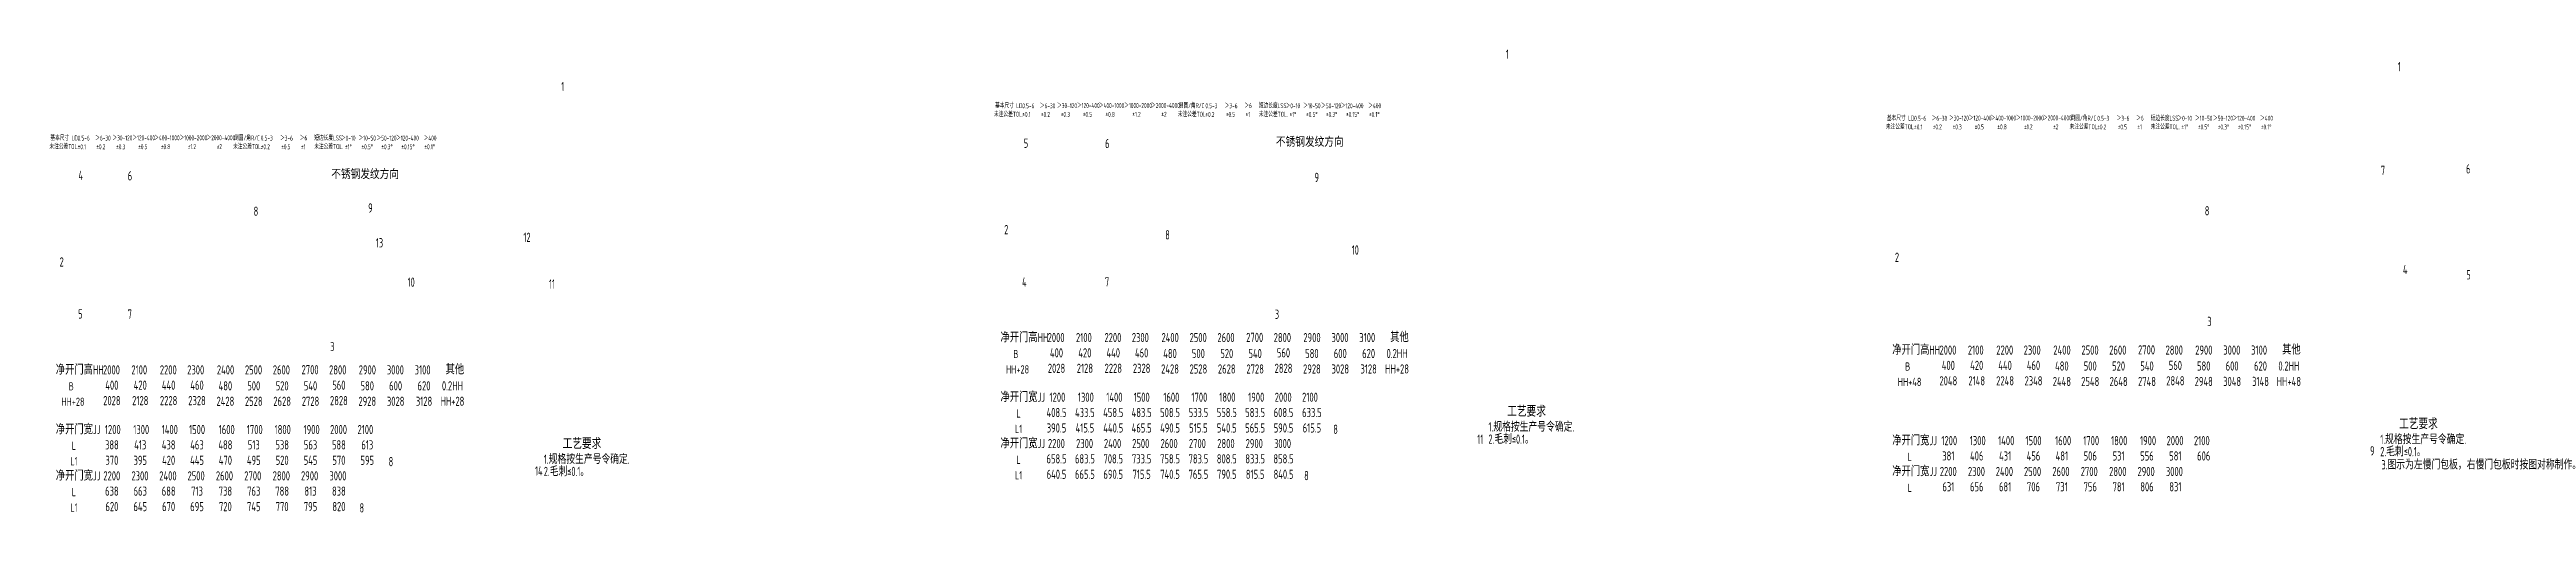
# Model space of a CAD drawing. Header units: inches. Extents: x 14216 to 120088, y -29410 to 23559.
# Drawn here: x 37249 to 40839, y -7099 to -6427 of the extents above; entities that cross this region are included whole.
import ezdxf
from ezdxf.enums import TextEntityAlignment as Align

# ---------------------------------------------------------------- set-up
doc = ezdxf.new("R2010")
doc.units = ezdxf.units.IN
doc.header["$LTSCALE"] = 0.3
doc.header["$MEASUREMENT"] = 0
for name, color, linetype in [('2', 2, 'Continuous'), ('6', 3, 'Continuous'), ('7', 4, 'Continuous')]:
    doc.layers.add(name, color=color, linetype=linetype)
doc.layers.add('粗实线', color=7, linetype='Continuous', lineweight=30)
doc.styles.add('HZ', font='isocp2.shx', dxfattribs={"width": 0.7, "bigfont": 'hztxt.shx'})

msp = doc.modelspace()

# ---------------------------------------------------------------- texts
at = {"layer": '2', "color": 4, "style": 'HZ', "width": 0.7}
for s, p in [('5', (38660.931, -6570.153)), ('6', (38778.842, -6570.605)), ('4', (37290.55, -6616.74)), ('6', (37361.965, -6617.495)), ('9', (39082.422, -6619.711)), ('8', (37544.5, -6668.762)), ('9', (37710.477, -6664.105)), ('13', (37721.65, -6714.589)), ('12', (37935.551, -6706.671)), ('2', (38632.555, -6695.471)), ('8', (38866.008, -6703.025)), ('10', (39136.327, -6725.061)), ('2', (37263.111, -6742.341)), ('10', (37767.678, -6771.72)), ('11', (37972.616, -6774.495)), ('4', (38658.416, -6771.438)), ('7', (38778.58, -6771.273)), ('5', (37290.174, -6817.781)), ('7', (37361.89, -6818.08)), ('3', (39024.947, -6818.214)), ('3', (37655.503, -6865.084)), ('8', (39109.635, -6985.105)), ('11', (39318.346, -6999.579)), ('8', (37740.191, -7031.975)), ('14', (37952.357, -7045.487)), ('8', (39067.437, -7052.21)), ('8', (37697.993, -7099.08))]:
    msp.add_text(s, height=13.5, dxfattribs=at).set_placement(p)
at = {"layer": '2', "color": 6, "style": 'HZ'}
for s, width, p in [('不锈钢发纹方向', 0.8, (39026.415, -6568.548)), ('不锈钢发纹方向', 0.8, (37656.971, -6615.418)), ('1.规格按生产号令确定.', 0.7, (39334.6, -6981.721)), ('2.毛刺≤0.1。', 0.7, (39334.519, -6999.404)), ('1.规格按生产号令确定.', 0.7, (40627.532, -6999.846)), ('1.规格按生产号令确定.', 0.7, (37965.156, -7028.591)), ('2.毛刺≤0.1。', 0.7, (37965.075, -7046.274)), ('2.毛刺≤0.1。', 0.7, (40627.451, -7017.528)), ('3.图示为左慢门包板，右慢门包板时按图对称制作。', 0.7, (40629.208, -7036.503))]:
    msp.add_text(s, height=13.5, dxfattribs=dict(at, width=width)).set_placement(p)
at = {"layer": '2', "style": 'HZ', "width": 0.75}
for s, height, p in [('净开门高HH', 13.31, (38627.026, -6851.985)), ('2000', 13.31, (38695.526, -6851.985)), ('2100', 13.31, (38736.644, -6851.985)), ('2200', 13.31, (38777.889, -6851.985)), ('2300', 13.31, (38817.557, -6851.985)), ('2400', 13.31, (38860.564, -6851.985)), ('2500', 13.31, (38901.309, -6851.985)), ('2600', 13.31, (38941.642, -6851.985)), ('2700', 13.31, (38983.388, -6851.72)), ('2800', 13.31, (39023.257, -6851.985)), ('2900', 13.31, (39066.264, -6851.985)), ('3000', 13.31, (39107.009, -6851.985)), ('3100', 13.31, (39147.342, -6851.985)), ('其他', 13.31, (39192.195, -6851.72)), ('净开门高HH', 13.31, (39919.958, -6870.109)), ('2000', 13.31, (39988.457, -6870.109)), ('2100', 13.31, (40029.576, -6870.109)), ('2200', 13.31, (40070.821, -6870.109)), ('2300', 13.31, (40110.489, -6870.109)), ('2400', 13.31, (40153.496, -6870.109)), ('2500', 13.31, (40194.241, -6870.109)), ('2600', 13.31, (40234.574, -6870.109)), ('2700', 13.31, (40276.32, -6869.844)), ('2800', 13.31, (40316.189, -6870.109)), ('2900', 13.31, (40359.196, -6870.109)), ('3000', 13.31, (40399.941, -6870.109)), ('3100', 13.31, (40440.274, -6870.109)), ('其他', 13.31, (40485.127, -6869.844)), ('净开门高HH', 13.31, (37257.582, -6898.855)), ('2000', 13.31, (37326.082, -6898.855)), ('2100', 13.31, (37367.2, -6898.855)), ('2200', 13.31, (37408.445, -6898.855)), ('2300', 13.31, (37448.113, -6898.855)), ('2400', 13.31, (37491.121, -6898.855)), ('2500', 13.31, (37531.865, -6898.855)), ('2600', 13.31, (37572.199, -6898.855)), ('2700', 13.31, (37613.944, -6898.59)), ('2800', 13.31, (37653.813, -6898.855)), ('2900', 13.31, (37696.82, -6898.855)), ('3000', 13.31, (37737.565, -6898.855)), ('3100', 13.31, (37777.898, -6898.855)), ('其他', 13.31, (37822.751, -6898.59)), ('HH+28', 11.979, (38635.082, -6897.512)), ('B', 11.979, (38645.689, -6875.127)), ('B', 11.979, (39938.621, -6893.251)), ('B', 11.979, (37276.245, -6921.997)), ('净开门宽JJ', 13.31, (38627.026, -6938.53)), ('1200', 13.31, (38698.263, -6938.53)), ('1300', 13.31, (38739.403, -6938.53)), ('1400', 13.31, (38780.543, -6938.53)), ('1500', 13.31, (38820.211, -6938.53)), ('1600', 13.31, (38863.219, -6938.53)), ('1700', 13.31, (38903.963, -6938.53)), ('1800', 13.31, (38944.297, -6938.53)), ('1900', 13.31, (38986.243, -6938.53)), ('2000', 13.31, (39024.729, -6938.53)), ('2100', 13.31, (39064.397, -6938.53)), ('HH+48', 11.979, (39928.014, -6915.636)), ('HH+28', 11.979, (37265.638, -6944.382)), ('L', 11.979, (38650.196, -6961.407)), ('净开门宽JJ', 13.31, (37257.582, -6985.4)), ('L', 11.979, (37280.752, -7008.277)), ('1200', 13.31, (37328.819, -6985.4)), ('1300', 13.31, (37369.959, -6985.4)), ('1400', 13.31, (37411.099, -6985.4)), ('1500', 13.31, (37450.768, -6985.4)), ('1600', 13.31, (37493.775, -6985.4)), ('1700', 13.31, (37534.519, -6985.4)), ('1800', 13.31, (37574.853, -6985.4)), ('1900', 13.31, (37616.799, -6985.4)), ('2000', 13.31, (37655.285, -6985.4)), ('2100', 13.31, (37694.953, -6985.4)), ('净开门宽JJ', 13.31, (38627.026, -7005.675)), ('L1', 11.979, (38648.114, -6983.797)), ('2200', 13.31, (38696.005, -7005.675)), ('2300', 13.31, (38736.749, -7005.675)), ('2400', 13.31, (38777.083, -7005.675)), ('2500', 13.31, (38818.009, -7005.675)), ('2600', 13.31, (38859.149, -7005.675)), ('2700', 13.31, (38900.289, -7005.675)), ('2800', 13.31, (38941.429, -7005.675)), ('2900', 13.31, (38982.569, -7005.675)), ('3000', 13.31, (39023.709, -7005.675)), ('净开门宽JJ', 13.31, (39919.958, -7001.459)), ('1200', 13.31, (39991.195, -7001.459)), ('1300', 13.31, (40032.335, -7001.459)), ('1400', 13.31, (40073.475, -7001.459)), ('1500', 13.31, (40113.143, -7001.459)), ('1600', 13.31, (40156.151, -7001.459)), ('1700', 13.31, (40196.895, -7001.459)), ('1800', 13.31, (40237.229, -7001.459)), ('1900', 13.31, (40279.175, -7001.459)), ('2000', 13.31, (40317.661, -7001.459)), ('2100', 13.31, (40357.329, -7001.459)), ('净开门宽JJ', 13.31, (37257.582, -7052.545)), ('L1', 11.979, (37278.67, -7030.667)), ('L', 11.979, (38650.196, -7028.582)), ('净开门宽JJ', 13.31, (39919.958, -7046.224)), ('L', 11.979, (39942.203, -7024.336)), ('2200', 13.31, (39988.937, -7046.224)), ('2300', 13.31, (40029.681, -7046.224)), ('2400', 13.31, (40070.015, -7046.224)), ('2500', 13.31, (40110.941, -7046.224)), ('2600', 13.31, (40152.081, -7046.224)), ('2700', 13.31, (40193.221, -7046.224)), ('2800', 13.31, (40234.361, -7046.224)), ('2900', 13.31, (40275.501, -7046.224)), ('3000', 13.31, (40316.641, -7046.224)), ('L', 11.979, (37280.752, -7075.452)), ('2200', 13.31, (37326.561, -7052.545)), ('2300', 13.31, (37367.305, -7052.545)), ('2400', 13.31, (37407.639, -7052.545)), ('2500', 13.31, (37448.565, -7052.545)), ('2600', 13.31, (37489.705, -7052.545)), ('2700', 13.31, (37530.845, -7052.545)), ('2800', 13.31, (37571.985, -7052.545)), ('2900', 13.31, (37613.125, -7052.545)), ('3000', 13.31, (37654.265, -7052.545)), ('L1', 11.979, (38648.114, -7050.992)), ('L', 11.979, (39942.203, -7069.126)), ('L1', 11.979, (37278.67, -7097.862))]:
    msp.add_text(s, height=height, dxfattribs=at).set_placement(p)
for s, p in [('2028', (38708.372, -6889.875)), ('400', (38708.372, -6867.49)), ('2128', (38749.512, -6889.875)), ('420', (38749.512, -6867.49)), ('2228', (38790.652, -6889.875)), ('440', (38790.652, -6867.49)), ('2328', (38831.792, -6889.875)), ('460', (38831.792, -6867.49)), ('2428', (38872.932, -6890.841)), ('480', (38872.932, -6868.456)), ('2528', (38914.072, -6890.841)), ('500', (38914.072, -6868.456)), ('2628', (38955.212, -6890.841)), ('520', (38955.212, -6868.456)), ('2728', (38996.352, -6890.841)), ('540', (38996.352, -6868.456)), ('2828', (39037.492, -6889.875)), ('560', (39037.492, -6867.49)), ('2928', (39078.632, -6890.841)), ('580', (39078.632, -6868.456)), ('3028', (39119.772, -6890.841)), ('600', (39119.772, -6868.456)), ('3128', (39160.912, -6890.841)), ('620', (39160.912, -6868.456)), ('HH+28', (39202.052, -6890.841)), ('0.2HH', (39202.052, -6868.456)), ('400', (40001.304, -6885.614)), ('420', (40042.444, -6885.614)), ('440', (40083.584, -6885.614)), ('460', (40124.724, -6885.614)), ('480', (40165.864, -6886.58)), ('500', (40207.004, -6886.58)), ('520', (40248.144, -6886.58)), ('540', (40289.284, -6886.58)), ('560', (40330.424, -6885.614)), ('580', (40371.564, -6886.58)), ('600', (40412.704, -6886.58)), ('620', (40453.844, -6886.58)), ('0.2HH', (40494.984, -6886.58)), ('2028', (37338.928, -6936.745)), ('400', (37338.928, -6914.36)), ('2128', (37380.068, -6936.745)), ('420', (37380.068, -6914.36)), ('2228', (37421.208, -6936.745)), ('440', (37421.208, -6914.36)), ('2328', (37462.348, -6936.745)), ('460', (37462.348, -6914.36)), ('480', (37503.488, -6915.326)), ('500', (37544.628, -6915.326)), ('520', (37585.768, -6915.326)), ('540', (37626.908, -6915.326)), ('2828', (37668.048, -6936.745)), ('560', (37668.048, -6914.36)), ('580', (37709.188, -6915.326)), ('600', (37750.328, -6915.326)), ('620', (37791.468, -6915.326)), ('0.2HH', (37832.608, -6915.326)), ('2048', (40001.304, -6907.999)), ('2148', (40042.444, -6907.999)), ('2248', (40083.584, -6907.999)), ('2348', (40124.724, -6907.999)), ('2448', (40165.864, -6908.965)), ('2548', (40207.004, -6908.965)), ('2648', (40248.144, -6908.965)), ('2748', (40289.284, -6908.965)), ('2848', (40330.424, -6907.999)), ('2948', (40371.564, -6908.965)), ('3048', (40412.704, -6908.965)), ('3148', (40453.844, -6908.965)), ('HH+48', (40494.984, -6908.965)), ('2428', (37503.488, -6937.711)), ('2528', (37544.628, -6937.711)), ('2628', (37585.768, -6937.711)), ('2728', (37626.908, -6937.711)), ('2928', (37709.188, -6937.711)), ('3028', (37750.328, -6937.711)), ('3128', (37791.468, -6937.711)), ('HH+28', (37832.608, -6937.711)), ('408.5', (38708.372, -6954.04)), ('433.5', (38749.512, -6954.035)), ('458.5', (38790.652, -6954.035)), ('483.5', (38831.792, -6954.035)), ('508.5', (38872.932, -6954.035)), ('533.5', (38914.072, -6954.035)), ('558.5', (38955.212, -6954.035)), ('583.5', (38996.352, -6954.035)), ('608.5', (39037.492, -6954.035)), ('633.5', (39078.632, -6954.035)), ('388', (37338.928, -7000.91)), ('413', (37380.068, -7000.905)), ('438', (37421.208, -7000.905)), ('463', (37462.348, -7000.905)), ('488', (37503.488, -7000.905)), ('513', (37544.628, -7000.905)), ('538', (37585.768, -7000.905)), ('563', (37626.908, -7000.905)), ('588', (37668.048, -7000.905)), ('613', (37709.188, -7000.905)), ('390.5', (38708.372, -6976.43)), ('415.5', (38749.512, -6976.425)), ('440.5', (38790.652, -6976.425)), ('465.5', (38831.792, -6976.425)), ('490.5', (38872.932, -6976.425)), ('515.5', (38914.072, -6976.425)), ('540.5', (38955.212, -6976.425)), ('565.5', (38996.352, -6976.425)), ('590.5', (39037.492, -6976.425)), ('615.5', (39078.632, -6976.425)), ('370', (37338.928, -7023.3)), ('395', (37380.068, -7023.295)), ('420', (37421.208, -7023.295)), ('445', (37462.348, -7023.295)), ('470', (37503.488, -7023.295)), ('495', (37544.628, -7023.295)), ('520', (37585.768, -7023.295)), ('545', (37626.908, -7023.295)), ('570', (37668.048, -7023.295)), ('595', (37709.188, -7023.295)), ('658.5', (38708.372, -7021.195)), ('640.5', (38708.372, -7043.605)), ('683.5', (38749.512, -7021.195)), ('665.5', (38749.512, -7043.605)), ('708.5', (38790.652, -7021.195)), ('690.5', (38790.652, -7043.605)), ('733.5', (38831.792, -7021.195)), ('715.5', (38831.792, -7043.605)), ('758.5', (38872.932, -7021.195)), ('740.5', (38872.932, -7043.605)), ('783.5', (38914.072, -7021.195)), ('765.5', (38914.072, -7043.605)), ('808.5', (38955.212, -7021.195)), ('790.5', (38955.212, -7043.605)), ('833.5', (38996.352, -7021.195)), ('815.5', (38996.352, -7043.605)), ('858.5', (39037.492, -7021.195)), ('840.5', (39037.492, -7043.605)), ('381', (40001.304, -7016.969)), ('406', (40042.444, -7017.035)), ('431', (40083.584, -7017.035)), ('456', (40124.724, -7017.035)), ('481', (40165.864, -7017.035)), ('506', (40207.004, -7017.035)), ('531', (40248.144, -7017.035)), ('556', (40289.284, -7017.035)), ('581', (40330.424, -7017.035)), ('606', (40371.564, -7017.035)), ('638', (37338.928, -7068.065)), ('663', (37380.068, -7068.065)), ('688', (37421.208, -7068.065)), ('713', (37462.348, -7068.065)), ('738', (37503.488, -7068.065)), ('763', (37544.628, -7068.065)), ('788', (37585.768, -7068.065)), ('813', (37626.908, -7068.065)), ('838', (37668.048, -7068.065)), ('631', (40001.304, -7061.744)), ('656', (40042.444, -7061.744)), ('681', (40083.584, -7061.744)), ('706', (40124.724, -7061.744)), ('731', (40165.864, -7061.744)), ('756', (40207.004, -7061.744)), ('781', (40248.144, -7061.744)), ('806', (40289.284, -7061.744)), ('831', (40330.424, -7061.744)), ('620', (37338.928, -7090.475)), ('645', (37380.068, -7090.475)), ('670', (37421.208, -7090.475)), ('695', (37462.348, -7090.475)), ('720', (37503.488, -7090.475)), ('745', (37544.628, -7090.475)), ('770', (37585.768, -7090.475)), ('795', (37626.908, -7090.475)), ('820', (37668.048, -7090.475))]:
    msp.add_text(s, height=13.31, dxfattribs=at).set_placement(p, align=Align.MIDDLE_CENTER)
at = {"layer": '6', "color": 2, "style": 'HZ', "width": 0.7}
for s, p in [('未注公差TOL.', (38617.828, -6524.983)), ('基本尺寸 LD.', (38619.246, -6512.527)), ('0.5-6', (38658.797, -6512.701)), ('%%P0.1', (38658.797, -6525.301)), ('＞6-30', (38684.254, -6512.701)), ('%%P0.2', (38685.797, -6525.301)), ('＞30-120', (38709.251, -6512.48)), ('%%P0.3', (38714.597, -6525.301)), ('＞120-400', (38737.989, -6512.387)), ('%%P0.5', (38746.539, -6525.208)), ('＞400-1000', (38769.787, -6512.387)), ('%%P0.8', (38779.421, -6525.208)), ('＞1000-2000', (38806.484, -6512.296)), ('%%P1.2', (38818.311, -6525.117)), ('＞2000-4000', (38845.557, -6512.205)), ('%%P2', (38860.347, -6525.027)), ('未注公差TOL.', (38884.202, -6524.983)), ('倒圆/角R/C', (38885.62, -6512.527)), ('0.5-3', (38924.271, -6512.701)), ('%%P0.2', (38924.271, -6525.301)), ('＞3-6', (38952.224, -6512.701)), ('%%P0.5', (38953.913, -6525.301)), ('＞6', (38980.746, -6512.48)), ('%%P1', (38982.483, -6525.301)), ('未注公差TOL.', (39001.751, -6524.983)), ('短边长度LSS.', (39001.738, -6512.527)), ('＞0-10', (39040.526, -6512.701)), ('%%P1%%D', (39046.297, -6525.301)), ('＞10-50', (39066.002, -6512.701)), ('%%P0.5%%D', (39070.268, -6525.301)), ('＞50-120', (39092.043, -6512.701)), ('%%P0.3%%D', (39099.013, -6525.301)), ('＞120-400', (39120.449, -6512.701)), ('%%P0.15%%D', (39128.042, -6525.301)), ('＞400', (39160.321, -6512.701)), ('%%P0.1%%D', (39161.496, -6525.301)), ('未注公差TOL.', (39910.76, -6543.107)), ('基本尺寸 LD.', (39912.178, -6530.652)), ('0.5-6', (39951.729, -6530.825)), ('＞6-30', (39977.186, -6530.825)), ('＞30-120', (40002.182, -6530.604)), ('＞120-400', (40030.921, -6530.511)), ('＞400-1000', (40062.719, -6530.511)), ('＞1000-2000', (40099.416, -6530.42)), ('＞2000-4000', (40138.489, -6530.33)), ('未注公差TOL.', (40177.134, -6543.107)), ('倒圆/角R/C', (40178.552, -6530.652)), ('0.5-3', (40217.203, -6530.825)), ('＞3-6', (40245.156, -6530.825)), ('＞6', (40273.678, -6530.604)), ('未注公差TOL.', (40294.683, -6543.107)), ('短边长度LSS.', (40294.67, -6530.652)), ('＞0-10', (40333.458, -6530.825)), ('＞10-50', (40358.934, -6530.825)), ('＞50-120', (40384.975, -6530.825)), ('＞120-400', (40413.381, -6530.825)), ('＞400', (40453.253, -6530.825)), ('未注公差TOL.', (37248.384, -6571.853)), ('基本尺寸 LD.', (37249.802, -6559.397)), ('0.5-6', (37289.353, -6559.571)), ('%%P0.1', (37289.353, -6572.171)), ('＞6-30', (37314.81, -6559.571)), ('%%P0.2', (37316.353, -6572.171)), ('＞30-120', (37339.807, -6559.349)), ('%%P0.3', (37345.153, -6572.171)), ('＞120-400', (37368.545, -6559.256)), ('%%P0.5', (37377.095, -6572.078)), ('＞400-1000', (37400.343, -6559.256)), ('%%P0.8', (37409.977, -6572.078)), ('＞1000-2000', (37437.04, -6559.166)), ('%%P1.2', (37448.867, -6571.987)), ('＞2000-4000', (37476.114, -6559.075)), ('%%P2', (37490.903, -6571.896)), ('未注公差TOL.', (37514.758, -6571.853)), ('倒圆/角R/C', (37516.176, -6559.397)), ('0.5-3', (37554.827, -6559.571)), ('%%P0.2', (37554.827, -6572.171)), ('＞3-6', (37582.78, -6559.571)), ('%%P0.5', (37584.469, -6572.171)), ('＞6', (37611.302, -6559.349)), ('%%P1', (37613.039, -6572.171)), ('未注公差TOL.', (37632.307, -6571.853)), ('短边长度LSS.', (37632.294, -6559.397)), ('＞0-10', (37671.082, -6559.571)), ('%%P1%%D', (37676.853, -6572.171)), ('＞10-50', (37696.558, -6559.571)), ('%%P0.5%%D', (37700.824, -6572.171)), ('＞50-120', (37722.599, -6559.571)), ('%%P0.3%%D', (37729.569, -6572.171)), ('＞120-400', (37751.005, -6559.571)), ('%%P0.15%%D', (37758.599, -6572.171)), ('＞400', (37790.877, -6559.571)), ('%%P0.1%%D', (37792.052, -6572.171)), ('%%P0.1', (39951.729, -6543.425)), ('%%P0.2', (39978.729, -6543.425)), ('%%P0.3', (40007.529, -6543.425)), ('%%P0.5', (40039.471, -6543.332)), ('%%P0.8', (40072.353, -6543.332)), ('%%P1.2', (40111.243, -6543.241)), ('%%P2', (40153.279, -6543.151)), ('%%P0.2', (40217.203, -6543.425)), ('%%P0.5', (40246.845, -6543.425)), ('%%P1', (40275.415, -6543.425)), ('%%P1%%D', (40339.229, -6543.425)), ('%%P0.5%%D', (40363.2, -6543.425)), ('%%P0.3%%D', (40391.945, -6543.425)), ('%%P0.15%%D', (40420.974, -6543.425)), ('%%P0.1%%D', (40454.428, -6543.425))]:
    msp.add_text(s, height=7.2, dxfattribs=at).set_placement(p)
at = {"layer": '7', "style": 'HZ', "width": 0.7}
for s, p in [('1', (39359.878, -6440.996)), ('1', (40652.81, -6459.12)), ('1', (37990.434, -6487.866)), ('7', (40628.306, -6609.605)), ('6', (40751.776, -6607.35)), ('8', (40373.087, -6668.174)), ('2', (39923.834, -6735.609)), ('4', (40660.317, -6753.304)), ('5', (40752.209, -6761.056)), ('3', (40376.754, -6828.73)), ('9', (40612.65, -7016.362))]:
    msp.add_text(s, height=13.5, dxfattribs=at).set_placement(p)
at = {"layer": '粗实线', "color": 3, "linetype": 'Continuous', "lineweight": -3, "style": 'HZ', "width": 0.7}
for p in [(39361.87, -6960.18), (40654.802, -6978.304), (37992.426, -7007.05)]:
    msp.add_text('工艺要求', height=16, dxfattribs=at).set_placement(p)

doc.saveas('drawing.dxf')
